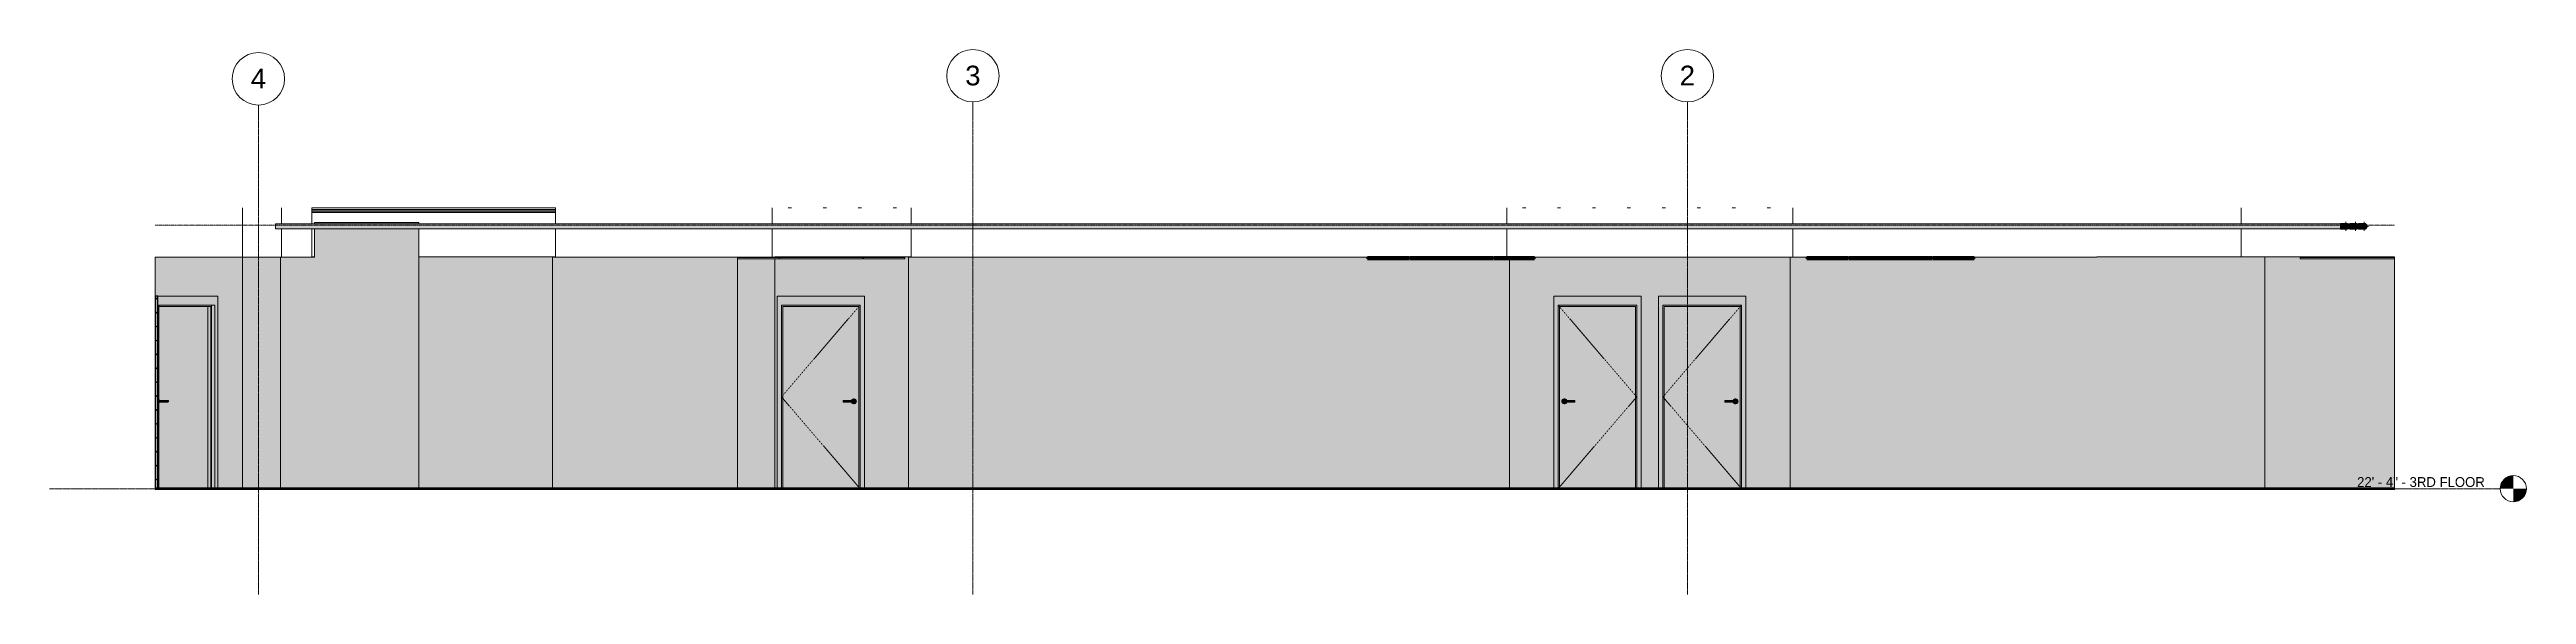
# Model space of a CAD drawing. Header units: inches. Extents: x 10303 to 15970, y 220 to 469.
# Drawn here: x 13576 to 14709, y 220 to 469 of the extents above; entities that cross this region are included whole.
import ezdxf

# ---------------------------------------------------------------- set-up
doc = ezdxf.new("R2010")
doc.units = ezdxf.units.IN
doc.header["$MEASUREMENT"] = 0
for name, pattern in [('Aligning Line 1_8_', [0.25, 0.125, -0.125]), ('Dash 1_16_', [0.125, 0.0625, -0.0625]), ('Grid Line 1_2_', [0.875, 0.5, -0.125, 0.125, -0.125])]:
    doc.linetypes.add(name, pattern=pattern)
for name, color, linetype, lineweight in [('0-2', 254, 'Continuous', 5), ('0-3', 165, 'Continuous', 5), ('0-6', 90, 'Continuous', 5), ('A-CLNG', 13, 'Continuous', 18), ('A-CLNG-1', 13, 'Continuous', 60), ('A-CLNG-2', 13, 'Continuous', 5), ('A-DOOR', 31, 'Continuous', 18), ('A-DOOR-1', 31, 'Dash 1_16_', 9), ('A-DOOR-2', 31, 'Continuous', 9), ('A-DOOR-FRAM', 31, 'Continuous', 9), ('A-DOOR-FRAM-1', 31, 'Continuous', 18), ('A-DOOR-FRAM-2', 31, 'Continuous', 30), ('A-FLOR-1', 250, 'Continuous', 60), ('A-FLOR-LEVL', 51, 'Continuous', 9), ('A-FLOR-LEVL-1', 51, 'Grid Line 1_2_', 9), ('A-FLOR-LEVL-2', 9, 'Continuous', 9), ('A-FLOR-LEVL-3', 147, 'Continuous', 9), ('A-FLOR-PATT-1', 253, 'Continuous', 9), ('A-ROOF-1', 7, 'Continuous', 18), ('A-WALL', 113, 'Continuous', 18), ('G-ANNO-SYMB-1', 9, 'Aligning Line 1_8_', 9), ('I-WALL', 2, 'Continuous', 18), ('I-WALL-1', 2, 'Continuous', 5), ('P-PIPE', 3, 'Continuous', 9), ('P-PIPE-1', 3, 'Continuous', 5), ('P-PIPE-CNTR', 3, 'Continuous', 9), ('S-BEAM', 12, 'Continuous', 9), ('S-GRID-1', 1, 'Grid Line 1_2_', 9), ('S-GRID-IDEN', 1, 'Continuous', 9), ('S-GRID-IDEN-1', 147, 'Continuous', 9)]:
    doc.layers.add(name, color=color, linetype=linetype, lineweight=lineweight)
doc.styles.add('Arial', font='arial.ttf', dxfattribs={"height": 9})
doc.styles.add('Century Gothic', font='ufonts.com_century-gothic.ttf', dxfattribs={"height": 4.5})

msp = doc.modelspace()

# ---------------------------------------------------------------- texts
at = {"layer": 'A-FLOR-LEVL', "insert": (14631.8, 273.3), "char_height": 4.5, "width": 72.568, "attachment_point": 1, "style": 'Century Gothic'}
msp.add_mtext('22\' - 4" - 3RD FLOOR', dxfattribs=at)

# ---------------------------------------------------------------- blocks, each defined once
blk = doc.blocks.new('Level - Level Head - Circle-V17-Elevation 14 - a')
at = {"layer": 'A-FLOR-LEVL'}
h = blk.add_hatch(color=256, dxfattribs=at)
edge = h.paths.add_edge_path(flags=0)
edge.add_line((3532.3, 268), (3526.3, 268))
edge.add_arc((3532.3, 268), 6, 90, 180, ccw=False)
edge.add_line((3532.3, 274), (3532.3, 268))
h = blk.add_hatch(color=256, dxfattribs=at)
edge = h.paths.add_edge_path(flags=0)
edge.add_line((3532.3, 262), (3532.3, 268))
edge.add_line((3532.3, 268), (3538.3, 268))
edge.add_arc((3532.3, 268), 6, -90, 0, ccw=False)
at = {"layer": 'A-FLOR-LEVL-2'}
blk.add_circle((3532.3, 268), 6, dxfattribs=at)
blk = doc.blocks.new('CTR - 2nd Phase_rvt-3-Elevation 14 - a')
at = {"layer": 'A-FLOR-LEVL-1'}
blk.add_line((2404.7, 268), (3526.3, 268), dxfattribs=at)
at = {"layer": 'G-ANNO-SYMB-1'}
blk.add_line((2453.1, 388.6), (3478, 388.6), dxfattribs=at)
at = {"layer": '0-2'}
blk.add_blockref('Level - Level Head - Circle-V17-Elevation 14 - a', (0, 0), dxfattribs=at)
at = {"layer": 'A-FLOR-LEVL', "insert": (3460.8, 273.3), "char_height": 4.5, "width": 72.568, "attachment_point": 1, "style": 'Century Gothic'}
blk.add_mtext('22\' - 4" - 3RD FLOOR', dxfattribs=at)
blk = doc.blocks.new('Level - Level Head - Circle-V18-Elevation 14 - a')
at = {"layer": 'A-FLOR-LEVL'}
h = blk.add_hatch(color=256, dxfattribs=at)
edge = h.paths.add_edge_path(flags=0)
edge.add_line((3532.3, 268), (3526.3, 268))
edge.add_arc((3532.3, 268), 6, 90, 180, ccw=False)
edge.add_line((3532.3, 274), (3532.3, 268))
h = blk.add_hatch(color=256, dxfattribs=at)
edge = h.paths.add_edge_path(flags=0)
edge.add_line((3532.3, 262), (3532.3, 268))
edge.add_line((3532.3, 268), (3538.3, 268))
edge.add_arc((3532.3, 268), 6, 270, 360, ccw=False)
at = {"layer": 'A-FLOR-LEVL-3'}
blk.add_circle((3532.3, 268), 6, dxfattribs=at)
blk = doc.blocks.new('CTR - 1st Phase - Unit Layouts_rvt-3-Elevation 14 - a')
at = {"layer": 'A-FLOR-LEVL-1'}
blk.add_line((2404.7, 268), (3526.3, 268), dxfattribs=at)
at = {"layer": '0-3'}
blk.add_blockref('Level - Level Head - Circle-V18-Elevation 14 - a', (0, 0), dxfattribs=at)
at = {"layer": 'A-FLOR-LEVL', "insert": (3460.8, 273.3), "char_height": 4.5, "width": 72.568, "attachment_point": 1, "style": 'Century Gothic'}
blk.add_mtext('22\' - 4" - 3RD FLOOR', dxfattribs=at)
blk = doc.blocks.new('Grid - Grid Head - Circle-50561-Elevation 14 - a')
at = {"layer": 'S-GRID-IDEN-1'}
for start, end in [(0, 180), (180, 360)]:
    blk.add_arc((3154.3, 456.9), 12, start, end, dxfattribs=at)
blk = doc.blocks.new('CTR - 1st Phase - Shell_rvt-3-Elevation 14 - a')
at = {"layer": 'A-FLOR-PATT-1'}
h = blk.add_hatch(dxfattribs=at)
h.set_pattern_fill('FP_8', color=256, style=0, pattern_type=2)
h.set_pattern_definition([(0, (3144.729, 0), (15.36, 3.84), [0.634, -10.886, 0.634, -10.886, -61.44]), (0, (3144.729, 0), (15.36, 3.84), [-23.04, 0.634, -22.406, 0.634, -10.886, -26.88]), (0, (3144.729, 0), (15.36, 3.84), [-57.6, 0.634, -7.046, 0.634, -18.566]), (120, (3150.489, 1.92), (-11.005538, 11.38215), [0.634, -10.886, 0.634, -10.886, -61.44]), (120, (3150.489, 1.92), (-11.005538, 11.38215), [-23.04, 0.634, -22.406, 0.634, -10.886, -26.88]), (120, (3150.489, 1.92), (-11.005538, 11.38215), [-57.6, 0.634, -7.046, 0.634, -18.566]), (240, (3152.409, 9.6), (-4.354462, -15.22215), [0.634, -10.886, 0.634, -10.886, -61.44]), (240, (3152.409, 9.6), (-4.354462, -15.22215), [-23.04, 0.634, -22.406, 0.634, -10.886, -26.88]), (240, (3152.409, 9.6), (-4.354462, -15.22215), [-57.6, 0.634, -7.046, 0.634, -18.566])])
h.paths.add_polyline_path([(2837.4, 268), (3478, 268), (3478, 268), (2453.1, 268), (2453.1, 268), (2797.9, 268)], flags=0)
at = {"layer": 'A-FLOR-1'}
blk.add_line((3478, 268), (2453.1, 268), dxfattribs=at)
at = {"layer": 'A-FLOR-LEVL-1'}
blk.add_line((2404.7, 268), (3526.3, 268), dxfattribs=at)
at = {"layer": 'A-ROOF-1'}
for p, q in [((2493, 373.9), (2493, 396.5)), ((2510.9, 396.5), (2510.9, 389.2)), ((2510.9, 386.8), (2510.9, 373.9)), ((2524.7, 396.5), (2524.7, 389.2)), ((2524.7, 386.8), (2524.7, 373.9)), ((2636.2, 389.2), (2636.2, 396.5)), ((2636.2, 373.9), (2636.2, 386.8)), ((2735.4, 389.2), (2735.4, 396.5)), ((2735.4, 373.9), (2735.4, 386.8)), ((2799.1, 389.2), (2799.1, 396.5)), ((2799.1, 373.9), (2799.1, 386.8)), ((3071.7, 389.2), (3071.7, 396.5)), ((3071.7, 373.9), (3071.7, 386.8)), ((3202.6, 389.2), (3202.6, 396.5)), ((3202.6, 373.9), (3202.6, 386.8)), ((3407.7, 389.2), (3407.7, 396.5)), ((3407.7, 374), (3407.7, 386.8))]:
    blk.add_line(p, q, dxfattribs=at)
at = {"layer": 'S-GRID-1'}
for p, q in [((2500.3, 219.6), (2500.3, 443.4)), ((2827.3, 219.6), (2827.3, 444.9)), ((3154.3, 219.6), (3154.3, 444.9))]:
    blk.add_line(p, q, dxfattribs=at)
at = {"layer": '0-3'}
for name, p in [('Grid - Grid Head - Circle-50561-Elevation 14 - a', (-654, -1.4)), ('Grid - Grid Head - Circle-50561-Elevation 14 - a', (-327, 0)), ('Grid - Grid Head - Circle-50561-Elevation 14 - a', (0, 0)), ('Level - Level Head - Circle-V18-Elevation 14 - a', (0, 0))]:
    blk.add_blockref(name, p, dxfattribs=at)
at = {"layer": 'A-FLOR-LEVL', "insert": (3460.8, 273.3), "char_height": 4.5, "width": 72.568, "attachment_point": 1, "style": 'Century Gothic'}
blk.add_mtext('22\' - 4" - 3RD FLOOR', dxfattribs=at)
at = {"layer": 'S-GRID-IDEN', "char_height": 9, "width": 8.484, "attachment_point": 1, "style": 'Arial'}
for s, insert in [('4', (2496.8, 460.1)), ('3', (2823.8, 461.5)), ('2', (3150.8, 461.5))]:
    blk.add_mtext(s, dxfattribs=dict(at, insert=insert))
blk = doc.blocks.new('CTR - 1st Phase -Stairs _ Elevators_rvt-3-Elevation 14 - a')
at = {"layer": 'A-FLOR-LEVL-1'}
blk.add_line((2404.7, 268), (3526.3, 268), dxfattribs=at)
at = {"layer": '0-3'}
blk.add_blockref('Level - Level Head - Circle-V18-Elevation 14 - a', (0, 0), dxfattribs=at)
at = {"layer": 'A-FLOR-LEVL', "insert": (3460.8, 273.3), "char_height": 4.5, "width": 72.568, "attachment_point": 1, "style": 'Century Gothic'}
blk.add_mtext('22\' - 4" - 3RD FLOOR', dxfattribs=at)
blk = doc.blocks.new('HOLLOW METAL - UNIT DOOR-1759144-Elevation 14 - a')
at = {"layer": 'A-DOOR'}
for points in [[(2477.1, 268), (2477.1, 351.4), (2454.8, 351.4), (2454.8, 308.8), (2454.9, 308.6), (2455, 308.4), (2459, 308.4), (2459, 308.3), (2459.1, 308.3), (2459.2, 308.1), (2459.2, 307.9), (2459.1, 307.7), (2459, 307.7), (2459, 307.6), (2458.9, 307.6), (2455, 307.6), (2454.9, 307.4), (2454.8, 307.1), (2454.8, 268)], [(2454.8, 308), (2454.8, 308), (2454.9, 308.2), (2455, 308.3), (2455.1, 308.4), (2455, 308.4), (2454.8, 308.4), (2454.8, 308)], [(2455.1, 307.6), (2455, 307.6), (2455, 307.7), (2454.9, 307.7), (2454.9, 307.9), (2454.8, 308), (2454.8, 308), (2454.8, 307.6), (2455.1, 307.6)], [(2455.1, 307.6), (2455.2, 307.6), (2455.5, 307.6), (2455.8, 307.6), (2456.1, 307.6), (2456.1, 307.7), (2456.2, 307.7), (2456.2, 307.9), (2456.2, 308), (2454.8, 308), (2454.9, 307.8), (2455, 307.7), (2455.1, 307.6)], [(2455.1, 308), (2456.2, 308), (2456.2, 308.2), (2456.1, 308.3), (2456, 308.4), (2455.9, 308.4), (2455.8, 308.4), (2455.5, 308.4), (2455.3, 308.4), (2455.1, 308.4), (2455, 308.4), (2455, 308.3), (2454.9, 308.3), (2454.9, 308.1), (2454.9, 308), (2455.1, 308)], [(2459.2, 308), (2459.2, 308), (2459.1, 308.2), (2459, 308.3), (2459, 308.4), (2458.9, 308.4), (2456, 308.4), (2456.1, 308.3), (2456.2, 308.3), (2456.2, 308.1), (2456.2, 308), (2457.1, 308)], [(2456.2, 307.6), (2459, 307.6), (2459, 307.7), (2459.1, 307.7), (2459.2, 307.9), (2459.2, 308), (2456.2, 308), (2456.2, 307.8), (2456.1, 307.7), (2456, 307.6), (2456, 307.6), (2456.2, 307.6)]]:
    blk.add_hatch(color=256, dxfattribs=at).paths.add_polyline_path(points, flags=0)
h = blk.add_hatch(color=256, dxfattribs=at)
h.paths.add_polyline_path([(2454.8, 307.2), (2454.8, 307.2), (2454.9, 307.4), (2455, 307.6), (2454.8, 307.6), (2454.8, 307.2)], flags=0)
h.paths.add_polyline_path([(2455, 308.4), (2454.9, 308.6), (2454.8, 308.8), (2454.8, 308.4), (2455, 308.4)], flags=0)
at = {"layer": 'A-DOOR-FRAM-1'}
for points in [[(2453.2, 268), (2453.2, 356), (2453.1, 356), (2453.1, 268)], [(2481.2, 268), (2481.7, 268), (2481.7, 356), (2454.2, 356), (2454.2, 268), (2454.8, 268), (2454.8, 352), (2480.3, 352), (2480.3, 268)], [(2478.5, 268), (2478.9, 268), (2478.9, 352), (2454.8, 352), (2454.8, 351.4), (2478.5, 351.4), (2478.5, 300.1)], [(2478.9, 268), (2480.3, 268), (2480.3, 352), (2478.9, 352), (2478.9, 300.1)], [(2477.6, 268), (2478.5, 268), (2478.5, 351.4), (2477.1, 351.4), (2477.1, 268), (2477.4, 268)]]:
    blk.add_hatch(color=256, dxfattribs=at).paths.add_polyline_path(points, flags=0)
at = {"layer": 'A-DOOR-2'}
for p, q in [((2455.1, 308.4), (2454.8, 308.4)), ((2454.8, 307.6), (2455.1, 307.6)), ((2458.9, 308.4), (2456, 308.4)), ((2456, 307.6), (2458.9, 307.6))]:
    blk.add_line(p, q, dxfattribs=at)
at = {"layer": 'A-DOOR-2', "flags": 128}
for points in [[(2456, 308.4), (2455.6, 308.4), (2455.2, 308.4), (2455.1, 308.4)], [(2455.1, 307.6), (2455.5, 307.6), (2455.9, 307.6), (2456, 307.6)]]:
    blk.add_lwpolyline(points, dxfattribs=at)
at = {"layer": 'A-DOOR-2'}
for centre, major_axis, start_param, end_param in [((2454.2, 308), (0, 1.18), 5.055073, 5.497787), ((2454.2, 308), (0, 1.18), 3.926991, 4.371381), ((2458.9, 308), (0, 0.394), 4.712389, 6.283185), ((2458.9, 308), (0, 0.394), 3.141593, 4.712389)]:
    blk.add_ellipse(centre, major_axis=major_axis, ratio=0.707107, start_param=start_param, end_param=end_param, dxfattribs=at)
at = {"layer": 'A-DOOR-FRAM'}
for p, q in [((2453.2, 356), (2453.1, 356)), ((2481.7, 356), (2454.2, 356)), ((2454.8, 352), (2480.3, 352)), ((2454.8, 268), (2454.8, 352)), ((2478.9, 352), (2478.9, 268)), ((2480.3, 352), (2480.3, 268)), ((2481.7, 356), (2481.7, 268)), ((2454.8, 351.4), (2478.5, 351.4)), ((2477.1, 351.4), (2477.1, 268)), ((2478.5, 351.4), (2478.5, 268))]:
    blk.add_line(p, q, dxfattribs=at)
blk = doc.blocks.new('HOLLOW METAL - UNIT DOOR-V8-Elevation 14 - a')
at = {"layer": 'A-DOOR'}
h = blk.add_hatch(color=256, dxfattribs=at)
h.paths.add_polyline_path([(3095.7, 268), (3130.5, 268), (3130.5, 351.4), (3095.7, 351.4), (3095.7, 281.3)], flags=0)
h.paths.add_polyline_path([(3098, 306.8), (3097.7, 306.9), (3097.4, 307), (3097.1, 307.2), (3097, 307.4), (3096.8, 307.7), (3096.8, 308), (3096.8, 308.3), (3097, 308.6), (3097.1, 308.8), (3097.4, 309), (3097.7, 309.1), (3098, 309.2), (3098.3, 309.1), (3098.6, 309), (3098.8, 308.8), (3099, 308.6), (3099.1, 308.4), (3102.8, 308.4), (3102.8, 307.6), (3099.1, 307.6), (3099, 307.4), (3098.8, 307.1), (3098.6, 307), (3098.3, 306.9)], flags=0)
h = blk.add_hatch(color=256, dxfattribs=at)
h.paths.add_polyline_path([(3097.8, 307.7), (3097.7, 307.9), (3097.7, 308), (3097.7, 308), (3097.7, 308.2), (3097.8, 308.3), (3097.8, 308.3), (3097.7, 308), (3097.8, 307.7)], flags=0)
h.paths.add_polyline_path([(3098, 306.8), (3098.3, 306.9), (3098.6, 307), (3098.8, 307.2), (3099, 307.4), (3099.1, 307.6), (3098, 307.6), (3097.8, 307.7), (3097.8, 307.7), (3097.7, 308), (3097.8, 308.3), (3097.9, 308.4), (3098, 308.4), (3098.2, 308.4), (3098.3, 308.4), (3099.1, 308.4), (3099, 308.6), (3098.8, 308.8), (3098.6, 309), (3098.3, 309.1), (3098, 309.2), (3097.7, 309.1), (3097.4, 309), (3097.1, 308.8), (3097, 308.6), (3096.8, 308.3), (3096.8, 308), (3096.8, 307.7), (3097, 307.4), (3097.1, 307.2), (3097.4, 307), (3097.7, 306.9)], flags=0)
h = blk.add_hatch(color=256, dxfattribs=at)
h.paths.add_polyline_path([(3097.8, 308.3), (3097.7, 308.1), (3097.7, 308.1), (3097.7, 308), (3097.7, 308), (3097.8, 308.3)], flags=0)
h.paths.add_polyline_path([(3098.6, 308), (3098.7, 308), (3098.7, 308.4), (3098.6, 308.4), (3098.1, 308.4), (3098.1, 308.4), (3097.9, 308.4), (3097.8, 308.3), (3097.8, 308.3), (3097.7, 308), (3098.5, 308)], flags=0)
for points in [[(3098.1, 307.6), (3098.3, 307.6), (3098.7, 307.6), (3098.7, 308), (3097.7, 308), (3097.7, 307.9), (3097.8, 307.7), (3097.8, 307.7), (3097.9, 307.6), (3098, 307.6)], [(3098.7, 308), (3102.8, 308), (3102.8, 308.4), (3098.7, 308.4), (3098.7, 308.1)], [(3099.6, 307.6), (3102.8, 307.6), (3102.8, 308), (3098.7, 308), (3098.7, 307.6), (3099.3, 307.6)]]:
    blk.add_hatch(color=256, dxfattribs=at).paths.add_polyline_path(points, flags=0)
at = {"layer": 'A-DOOR-FRAM-1'}
for points in [[(3093.6, 268), (3095.1, 268), (3095.1, 352), (3131.1, 352), (3131.1, 268), (3133.1, 268), (3133.1, 356), (3093.1, 356), (3093.1, 268)], [(3095.7, 268), (3095.7, 351.4), (3130.5, 351.4), (3130.5, 268), (3131.1, 268), (3131.1, 352), (3095.1, 352), (3095.1, 268)]]:
    blk.add_hatch(color=256, dxfattribs=at).paths.add_polyline_path(points, flags=0)
at = {"layer": 'A-DOOR-1'}
for p, q in [((3095.1, 352), (3131.1, 310)), ((3131.1, 310), (3095.1, 268))]:
    blk.add_line(p, q, dxfattribs=at)
at = {"layer": 'A-DOOR-2'}
for p, q in [((3102.8, 308.4), (3098.7, 308.4)), ((3098.7, 307.6), (3102.8, 307.6)), ((3102.8, 308.4), (3102.8, 308)), ((3102.8, 308), (3102.8, 307.6))]:
    blk.add_line(p, q, dxfattribs=at)
at = {"layer": 'A-DOOR-2', "flags": 128}
for points in [[(3098.7, 308.4), (3098.3, 308.4), (3098.1, 308.4), (3098.1, 308.4)], [(3098.1, 307.6), (3098.2, 307.6), (3098.6, 307.6), (3098.7, 307.6)]]:
    blk.add_lwpolyline(points, dxfattribs=at)
at = {"layer": 'A-DOOR-2'}
for start, end in [(19.6343, 180), (180, 340.4367)]:
    blk.add_arc((3098, 308), 1.18, start, end, dxfattribs=at)
at = {"layer": 'A-DOOR-FRAM'}
for p, q in [((3133.1, 356), (3093.1, 356)), ((3093.1, 356), (3093.1, 268)), ((3095.1, 352), (3131.1, 352)), ((3095.1, 268), (3095.1, 352)), ((3131.1, 352), (3131.1, 268)), ((3133.1, 356), (3133.1, 268)), ((3095.7, 351.4), (3130.5, 351.4)), ((3095.7, 268), (3095.7, 351.4)), ((3130.5, 351.4), (3130.5, 268))]:
    blk.add_line(p, q, dxfattribs=at)
blk = doc.blocks.new('HOLLOW METAL - UNIT DOOR-1758958-Elevation 14 - a')
at = {"layer": 'A-DOOR'}
h = blk.add_hatch(color=256, dxfattribs=at)
h.paths.add_polyline_path([(3178.5, 268), (3178.5, 351.4), (3143.7, 351.4), (3143.7, 268), (3157.7, 268)], flags=0)
h.paths.add_polyline_path([(3176.3, 306.8), (3176, 306.9), (3175.7, 307), (3175.4, 307.2), (3175.2, 307.4), (3175.2, 307.6), (3171.4, 307.6), (3171.4, 308.4), (3175.2, 308.4), (3175.2, 308.6), (3175.4, 308.8), (3175.7, 309), (3176, 309.1), (3176.3, 309.2), (3176.6, 309.1), (3176.9, 309), (3177.1, 308.8), (3177.3, 308.6), (3177.4, 308.3), (3177.5, 308), (3177.4, 307.7), (3177.3, 307.4), (3177.1, 307.1), (3176.9, 307), (3176.6, 306.9)], flags=0)
for points in [[(3173.7, 308), (3175.6, 308), (3175.6, 308.4), (3171.4, 308.4), (3171.4, 308)], [(3175.1, 307.6), (3175.6, 307.6), (3175.6, 308), (3171.4, 308), (3171.4, 307.6), (3175.1, 307.6)], [(3176.3, 306.8), (3176.6, 306.9), (3176.9, 307), (3177.1, 307.2), (3177.3, 307.4), (3177.4, 307.7), (3177.5, 308), (3177.4, 308.3), (3177.3, 308.6), (3177.1, 308.8), (3176.9, 309), (3176.6, 309.1), (3176.3, 309.2), (3176, 309.1), (3175.7, 309), (3175.4, 308.8), (3175.2, 308.6), (3175.2, 308.4), (3176.2, 308.4), (3176.2, 308.4), (3176.3, 308.4), (3176.4, 308.3), (3176.5, 308.2), (3176.5, 308.1), (3176.6, 308.1), (3176.6, 308), (3176.5, 307.8), (3176.5, 307.7), (3176.4, 307.7), (3176.3, 307.6), (3176.2, 307.6), (3176.1, 307.6), (3176, 307.6), (3175.2, 307.6), (3175.2, 307.4), (3175.5, 307.1), (3175.7, 307), (3176, 306.9)], [(3175.6, 308), (3176.6, 308), (3176.5, 308.2), (3176.5, 308.3), (3176.4, 308.3), (3176.3, 308.4), (3176.3, 308.4), (3176.1, 308.4), (3176, 308.4), (3175.6, 308.4), (3175.6, 308.1)]]:
    blk.add_hatch(color=256, dxfattribs=at).paths.add_polyline_path(points, flags=0)
h = blk.add_hatch(color=256, dxfattribs=at)
h.paths.add_polyline_path([(3176.4, 307.7), (3176.5, 307.9), (3176.6, 307.9), (3176.6, 308), (3176.5, 308), (3176.5, 307.7)], flags=0)
h.paths.add_polyline_path([(3175.6, 307.6), (3175.6, 307.6), (3176.3, 307.6), (3176.4, 307.7), (3176.4, 307.7), (3176.5, 308), (3175.6, 308), (3175.6, 307.6)], flags=0)
at = {"layer": 'A-DOOR-FRAM-1'}
for points in [[(3179.1, 268), (3181.1, 268), (3181.1, 356), (3141.1, 356), (3141.1, 268), (3143.1, 268), (3143.1, 352), (3179.1, 352), (3179.1, 300.1)], [(3143.1, 268), (3143.7, 268), (3143.7, 351.4), (3178.5, 351.4), (3178.5, 268), (3179.1, 268), (3179.1, 352), (3143.1, 352), (3143.1, 300.1)]]:
    blk.add_hatch(color=256, dxfattribs=at).paths.add_polyline_path(points, flags=0)
at = {"layer": 'A-DOOR-1'}
for p, q in [((3179.1, 352), (3143.1, 310)), ((3143.1, 310), (3179.1, 268))]:
    blk.add_line(p, q, dxfattribs=at)
at = {"layer": 'A-DOOR-2'}
for p, q in [((3175.6, 308.4), (3171.4, 308.4)), ((3171.4, 308), (3171.4, 308.4)), ((3171.4, 307.6), (3171.4, 308)), ((3171.4, 307.6), (3175.6, 307.6))]:
    blk.add_line(p, q, dxfattribs=at)
at = {"layer": 'A-DOOR-2', "flags": 128}
for points in [[(3176.2, 308.4), (3176, 308.4), (3175.6, 308.4), (3175.6, 308.4)], [(3175.6, 307.6), (3176, 307.6), (3176.2, 307.6), (3176.2, 307.6)]]:
    blk.add_lwpolyline(points, dxfattribs=at)
at = {"layer": 'A-DOOR-2'}
for start, end in [(0, 160.3657), (199.5633, 0)]:
    blk.add_arc((3176.3, 308), 1.18, start, end, dxfattribs=at)
at = {"layer": 'A-DOOR-FRAM'}
for p, q in [((3141.1, 268), (3141.1, 356)), ((3181.1, 356), (3141.1, 356)), ((3143.1, 268), (3143.1, 352)), ((3143.1, 352), (3179.1, 352)), ((3179.1, 352), (3179.1, 268)), ((3181.1, 268), (3181.1, 356)), ((3143.7, 268), (3143.7, 351.4)), ((3143.7, 351.4), (3178.5, 351.4)), ((3178.5, 351.4), (3178.5, 268))]:
    blk.add_line(p, q, dxfattribs=at)
blk = doc.blocks.new('HOLLOW METAL - UNIT DOOR-2058840-Elevation 14 - a')
at = {"layer": 'A-DOOR'}
h = blk.add_hatch(color=256, dxfattribs=at)
h.paths.add_polyline_path([(2740.3, 268), (2775.1, 268), (2775.1, 351.4), (2740.3, 351.4), (2740.3, 300.1)], flags=0)
h.paths.add_polyline_path([(2772.8, 306.8), (2772.5, 306.9), (2772.3, 307), (2772, 307.2), (2771.8, 307.4), (2771.7, 307.6), (2768, 307.6), (2768, 308.4), (2771.7, 308.4), (2771.8, 308.6), (2772, 308.8), (2772.3, 309), (2772.5, 309.1), (2772.8, 309.2), (2773.1, 309.1), (2773.4, 309), (2773.7, 308.8), (2773.9, 308.6), (2774, 308.3), (2774, 308), (2774, 307.7), (2773.9, 307.4), (2773.7, 307.2), (2773.4, 306.9), (2773.1, 306.9)], flags=0)
for points in [[(2772.2, 308), (2772.2, 308.4), (2768, 308.4), (2768, 308), (2771.7, 308)], [(2771.7, 307.6), (2772.2, 307.6), (2772.2, 308), (2768, 308), (2768, 307.6), (2771.7, 307.6)], [(2773, 308), (2773.1, 308), (2773.1, 308.2), (2773, 308.3), (2773, 308.3), (2772.9, 308.4), (2772.8, 308.4), (2772.7, 308.4), (2772.5, 308.4), (2772.2, 308.4), (2772.2, 308), (2773, 308)]]:
    blk.add_hatch(color=256, dxfattribs=at).paths.add_polyline_path(points, flags=0)
h = blk.add_hatch(color=256, dxfattribs=at)
h.paths.add_polyline_path([(2773, 308.3), (2773.1, 308.1), (2773.1, 308.1), (2773.1, 308), (2773.1, 307.9), (2773, 307.7), (2773, 307.8), (2773.1, 308), (2773, 308.3)], flags=0)
h.paths.add_polyline_path([(2772.8, 306.8), (2773.1, 306.9), (2773.4, 307), (2773.7, 307.2), (2773.9, 307.4), (2774, 307.7), (2774, 308), (2774, 308.3), (2773.9, 308.6), (2773.7, 308.8), (2773.4, 309.1), (2773.1, 309.1), (2772.8, 309.2), (2772.5, 309.1), (2772.3, 309), (2772, 308.8), (2771.8, 308.6), (2771.8, 308.4), (2772.8, 308.4), (2772.7, 308.4), (2772.9, 308.4), (2773, 308.3), (2773, 308.3), (2773.1, 308), (2773, 307.7), (2772.9, 307.6), (2772.8, 307.6), (2772.6, 307.6), (2772.6, 307.6), (2771.7, 307.6), (2771.8, 307.4), (2772, 307.1), (2772.3, 307), (2772.5, 306.9)], flags=0)
h = blk.add_hatch(color=256, dxfattribs=at)
h.paths.add_polyline_path([(2773, 307.7), (2773.1, 307.9), (2773.1, 308), (2773.1, 308), (2773.1, 308), (2773, 307.7)], flags=0)
h.paths.add_polyline_path([(2772.2, 307.6), (2772.2, 307.6), (2772.8, 307.6), (2773, 307.7), (2773, 307.7), (2773.1, 308), (2772.2, 308), (2772.2, 307.6)], flags=0)
at = {"layer": 'A-DOOR-FRAM-1'}
for points in [[(2739.7, 268), (2739.7, 352), (2775.7, 352), (2775.7, 268), (2777.7, 268), (2777.7, 356), (2737.7, 356), (2737.7, 268)], [(2740.3, 268), (2740.3, 351.4), (2775.1, 351.4), (2775.1, 268), (2775.7, 268), (2775.7, 352), (2739.7, 352), (2739.7, 268)]]:
    blk.add_hatch(color=256, dxfattribs=at).paths.add_polyline_path(points, flags=0)
at = {"layer": 'A-DOOR-1'}
for p, q in [((2775.7, 352), (2739.7, 310)), ((2739.7, 310), (2775.7, 268))]:
    blk.add_line(p, q, dxfattribs=at)
at = {"layer": 'A-DOOR-2'}
for p, q in [((2772.2, 308.4), (2768, 308.4)), ((2768, 308), (2768, 308.4)), ((2768, 307.6), (2768, 308)), ((2768, 307.6), (2772.2, 307.6))]:
    blk.add_line(p, q, dxfattribs=at)
at = {"layer": 'A-DOOR-2', "flags": 128}
for points in [[(2772.7, 308.4), (2772.6, 308.4), (2772.2, 308.4), (2772.2, 308.4)], [(2772.2, 307.6), (2772.6, 307.6), (2772.7, 307.6), (2772.7, 307.6)]]:
    blk.add_lwpolyline(points, dxfattribs=at)
at = {"layer": 'A-DOOR-2'}
for start, end in [(0, 160.3657), (199.5633, 0)]:
    blk.add_arc((2772.8, 308), 1.18, start, end, dxfattribs=at)
at = {"layer": 'A-DOOR-FRAM'}
for p, q in [((2739.7, 268), (2739.7, 352)), ((2739.7, 352), (2775.7, 352)), ((2775.7, 352), (2775.7, 268)), ((2740.3, 268), (2740.3, 351.4)), ((2740.3, 351.4), (2775.1, 351.4)), ((2775.1, 351.4), (2775.1, 268))]:
    blk.add_line(p, q, dxfattribs=at)
blk = doc.blocks.new('HOLLOW METAL - UNIT DOOR-V9-Elevation 14 - a')
at = {"layer": 'A-DOOR-2'}
h = blk.add_hatch(dxfattribs=at)
h.set_pattern_fill('FP_9', color=256, style=0, pattern_type=2)
h.set_pattern_definition([(45, (3144.729, 0), (-3.18198, 3.18198), [])])
h.paths.add_polyline_path([(2453.2, 268), (2454.2, 268), (2454.2, 356), (2453.2, 356), (2453.2, 300.1)], flags=0)
at = {"layer": 'A-DOOR-FRAM-2'}
for p, q in [((2454.2, 356), (2453.2, 356)), ((2453.2, 356), (2453.2, 268)), ((2454.2, 268), (2454.2, 356)), ((2453.2, 268), (2454.2, 268))]:
    blk.add_line(p, q, dxfattribs=at)
blk = doc.blocks.new('Elbow - PVC - Sch 40 - Standard-2079255-Elevation 14 - a')
at = {"layer": 'P-PIPE'}
for points in [[(3462, 388), (3462.6, 388), (3462.6, 389.3), (3461.5, 389.3), (3461.5, 388)], [(3462, 386.7), (3462.6, 386.7), (3462.6, 388), (3461.5, 388), (3461.5, 386.7)], [(3462.6, 388), (3462.7, 388), (3462.7, 388.3), (3462.9, 388.7), (3463, 389), (3463.3, 389.2), (3463.7, 389.3), (3463.9, 389.3), (3462.8, 389.3), (3462.6, 389.3), (3462.6, 388)], [(3464, 386.7), (3463.6, 386.7), (3463.3, 386.8), (3463, 387.1), (3462.8, 387.4), (3462.7, 387.7), (3462.6, 388), (3462.6, 388), (3462.6, 386.7), (3464, 386.7)]]:
    blk.add_hatch(color=256, dxfattribs=at).paths.add_polyline_path(points, flags=0)
h = blk.add_hatch(color=256, dxfattribs=at)
h.paths.add_polyline_path([(3464, 386.7), (3464.3, 386.7), (3464.7, 386.9), (3465, 387), (3465.2, 387.4), (3465.3, 387.7), (3465.3, 388), (3465.3, 388.3), (3465.1, 388.7), (3465, 389), (3464.6, 389.2), (3464.3, 389.3), (3464, 389.3), (3463.7, 389.3), (3463.3, 389.1), (3463, 389), (3462.8, 388.7), (3462.7, 388.3), (3462.7, 388), (3462.7, 387.7), (3462.9, 387.3), (3463, 387), (3463.4, 386.8), (3463.7, 386.7), (3464, 386.7)], flags=0)
h.paths.add_polyline_path([(3464, 386.8), (3463.7, 386.9), (3463.4, 387), (3463.2, 387.2), (3463, 387.4), (3462.9, 387.7), (3462.8, 388), (3462.9, 388.3), (3463, 388.6), (3463.2, 388.8), (3463.4, 389), (3463.7, 389.1), (3464, 389.2), (3464.3, 389.1), (3464.6, 389), (3464.8, 388.8), (3465, 388.6), (3465.1, 388.3), (3465.2, 388), (3465.1, 387.7), (3465, 387.4), (3464.8, 387.2), (3464.6, 387), (3464.3, 386.9), (3464, 386.8)], flags=0)
for p, q in [((3462.6, 389.3), (3461.5, 389.3)), ((3461.5, 388), (3461.5, 389.3)), ((3461.5, 386.7), (3461.5, 388)), ((3461.5, 386.7), (3462.6, 386.7))]:
    blk.add_line(p, q, dxfattribs=at)
at = {"layer": 'P-PIPE', "flags": 128}
for points in [[(3462.6, 389.3), (3462.7, 389.3), (3462.7, 389.3), (3462.8, 389.3), (3462.8, 389.3), (3462.9, 389.3), (3463, 389.3), (3463, 389.3), (3463.1, 389.3), (3463.1, 389.3), (3463.2, 389.3), (3463.2, 389.3), (3463.3, 389.3), (3463.3, 389.3), (3463.4, 389.3), (3463.4, 389.3), (3463.4, 389.3), (3463.5, 389.3), (3463.5, 389.3), (3463.6, 389.3), (3463.6, 389.3), (3463.6, 389.3), (3463.7, 389.3), (3463.7, 389.3), (3463.8, 389.3), (3463.8, 389.3), (3463.8, 389.3), (3463.8, 389.3), (3463.9, 389.3), (3463.9, 389.3), (3463.9, 389.3), (3463.9, 389.3), (3463.9, 389.3), (3464, 389.3), (3464, 389.3), (3464, 389.3), (3464, 389.3), (3464, 389.3), (3464, 389.3), (3464, 389.3), (3464, 389.3)], [(3464, 386.7), (3464, 386.7), (3464, 386.7), (3464, 386.7), (3464, 386.7), (3464, 386.7), (3464, 386.7), (3463.9, 386.7), (3463.9, 386.7), (3463.9, 386.7), (3463.9, 386.7), (3463.9, 386.7), (3463.8, 386.7), (3463.8, 386.7), (3463.8, 386.7), (3463.8, 386.7), (3463.7, 386.7), (3463.7, 386.7), (3463.7, 386.7), (3463.6, 386.7), (3463.6, 386.7), (3463.5, 386.7), (3463.5, 386.7), (3463.5, 386.7), (3463.4, 386.7), (3463.4, 386.7), (3463.3, 386.7), (3463.3, 386.7), (3463.2, 386.7), (3463.2, 386.7), (3463.1, 386.7), (3463.1, 386.7), (3463, 386.7), (3463, 386.7), (3462.9, 386.7), (3462.9, 386.7), (3462.8, 386.7), (3462.7, 386.7), (3462.7, 386.7), (3462.6, 386.7), (3462.6, 386.7)], [(3464, 389.3), (3464.1, 389.3), (3464.1, 389.3), (3464.2, 389.3), (3464.2, 389.3), (3464.3, 389.3), (3464.3, 389.3), (3464.4, 389.3), (3464.4, 389.3), (3464.5, 389.3), (3464.5, 389.2), (3464.6, 389.2), (3464.6, 389.2), (3464.7, 389.2), (3464.7, 389.1), (3464.8, 389.1), (3464.8, 389.1), (3464.8, 389), (3464.9, 389), (3464.9, 389), (3465, 388.9), (3465, 388.9), (3465, 388.9), (3465.1, 388.8), (3465.1, 388.8), (3465.1, 388.7), (3465.2, 388.7), (3465.2, 388.6), (3465.2, 388.6), (3465.2, 388.5), (3465.3, 388.5), (3465.3, 388.4), (3465.3, 388.4), (3465.3, 388.3), (3465.3, 388.3), (3465.3, 388.2), (3465.3, 388.2), (3465.3, 388.1), (3465.3, 388.1), (3465.3, 388), (3465.3, 388)], [(3465.3, 388), (3465.3, 387.9), (3465.3, 387.9), (3465.3, 387.8), (3465.3, 387.8), (3465.3, 387.7), (3465.3, 387.7), (3465.3, 387.6), (3465.3, 387.6), (3465.3, 387.5), (3465.2, 387.5), (3465.2, 387.4), (3465.2, 387.4), (3465.2, 387.3), (3465.1, 387.3), (3465.1, 387.2), (3465.1, 387.2), (3465, 387.2), (3465, 387.1), (3465, 387.1), (3464.9, 387), (3464.9, 387), (3464.9, 387), (3464.8, 386.9), (3464.8, 386.9), (3464.7, 386.9), (3464.7, 386.8), (3464.6, 386.8), (3464.6, 386.8), (3464.5, 386.8), (3464.5, 386.7), (3464.4, 386.7), (3464.4, 386.7), (3464.3, 386.7), (3464.3, 386.7), (3464.2, 386.7), (3464.2, 386.7), (3464.1, 386.7), (3464.1, 386.7), (3464, 386.7), (3464, 386.7)]]:
    blk.add_lwpolyline(points, dxfattribs=at)
at = {"layer": 'P-PIPE'}
for start, end in [(0, 180), (180, 0)]:
    blk.add_arc((3464, 388), 1.34, start, end, dxfattribs=at)
blk = doc.blocks.new('Dimension Lumber - 2x10-2055077-Elevation 14 - a')
at = {"layer": 'S-BEAM'}
blk.add_hatch(color=256, dxfattribs=at).paths.add_polyline_path([(3190.8, 396.5), (3192.3, 396.5), (3192.3, 396.5), (3190.8, 396.5)], flags=0)
for p, q in [((3192.3, 396.5), (3190.8, 396.5)), ((3190.8, 396.5), (3190.8, 396.5)), ((3192.3, 396.5), (3192.3, 396.5))]:
    blk.add_line(p, q, dxfattribs=at)
blk = doc.blocks.new('Dimension Lumber - 2x10-2055079-Elevation 14 - a')
at = {"layer": 'S-BEAM'}
blk.add_hatch(color=256, dxfattribs=at).paths.add_polyline_path([(3078.8, 396.5), (3080.3, 396.5), (3080.3, 396.5), (3078.8, 396.5)], flags=0)
for p, q in [((3080.3, 396.5), (3078.8, 396.5)), ((3078.8, 396.5), (3078.8, 396.5)), ((3080.3, 396.5), (3080.3, 396.5))]:
    blk.add_line(p, q, dxfattribs=at)
blk = doc.blocks.new('Dimension Lumber - 2x10-2069430-Elevation 14 - a')
at = {"layer": 'S-BEAM'}
for points in [[(2524.7, 394.4), (2636.2, 394.4), (2636.2, 394.7), (2524.7, 394.7)], [(2629.2, 394.4), (2636.2, 394.4), (2636.2, 394.4), (2524.7, 394.4), (2524.7, 394.4), (2613.2, 394.4)]]:
    blk.add_hatch(color=256, dxfattribs=at).paths.add_polyline_path(points, flags=0)
blk.add_line((2636.2, 394.4), (2524.7, 394.4), dxfattribs=at)
blk.add_line((2636.2, 394.4), (2524.7, 394.4), dxfattribs=at)
blk = doc.blocks.new('Level - Level Head - Circle-50818-Elevation 14 - a')
at = {"layer": 'A-FLOR-LEVL'}
h = blk.add_hatch(color=256, dxfattribs=at)
edge = h.paths.add_edge_path(flags=0)
edge.add_line((3532.3, 268), (3526.3, 268))
edge.add_arc((3532.3, 268), 6, 90, 180, ccw=False)
edge.add_line((3532.3, 274), (3532.3, 268))
h = blk.add_hatch(color=256, dxfattribs=at)
edge = h.paths.add_edge_path(flags=0)
edge.add_line((3532.3, 262), (3532.3, 268))
edge.add_line((3532.3, 268), (3538.3, 268))
edge.add_arc((3532.3, 268), 6, -90, 0, ccw=False)
blk.add_circle((3532.3, 268), 6, dxfattribs=at)

# ---------------------------------------------------------------- hatches: boundary and pattern name
at = {"layer": 'A-CLNG'}
h = msp.add_hatch(color=256, dxfattribs=at)
h.paths.add_polyline_path([(14178.9, 373.1), (14197.8, 373.1), (14197.8, 373.8), (14178.9, 373.8)], flags=0)
h.paths.add_polyline_path([(14198.1, 373.1), (14236.2, 373.1), (14236.2, 373.8), (14198.1, 373.8)], flags=0)
h.paths.add_polyline_path([(14243.9, 373.1), (14255.4, 373.1), (14255.4, 373.8), (14236.5, 373.8), (14236.5, 373.1)], flags=0)
h = msp.add_hatch(color=256, dxfattribs=at)
h.paths.add_polyline_path([(14399.2, 373.1), (14437.3, 373.1), (14437.3, 373.8), (14399.2, 373.8)], flags=0)
h.paths.add_polyline_path([(14392.7, 373.1), (14398.9, 373.1), (14398.9, 373.8), (14380, 373.8), (14380, 373.1)], flags=0)
h.paths.add_polyline_path([(14456.5, 373.1), (14456.5, 373.8), (14437.6, 373.8), (14437.6, 373.1)], flags=0)
at = {"layer": 'A-CLNG-2'}
for points in [[(13907.7, 373.1), (13909.6, 373.1), (13909.6, 373.8), (13890.6, 373.8), (13890.6, 373.1), (13907.7, 373.1)], [(13912.3, 373.1), (13948, 373.1), (13948, 373.8), (13909.8, 373.8), (13909.8, 373.1)], [(13948.7, 373.1), (13967.2, 373.1), (13967.2, 373.8), (13948.2, 373.8), (13948.2, 373.1)], [(14648.9, 373.1), (14648.9, 373.8), (14605.7, 373.8), (14605.7, 373.1), (14616.9, 373.1)]]:
    msp.add_hatch(color=256, dxfattribs=at).paths.add_polyline_path(points, flags=0)
at = {"layer": 'A-WALL'}
h = msp.add_hatch(color=256, dxfattribs=at)
h.paths.add_polyline_path([(13805.9, 268), (13805.9, 373.9), (13807.1, 373.9), (13807.1, 374), (13744.7, 374), (13744.7, 268), (13752.2, 268)], flags=0)
h.paths.add_polyline_path([(13695.7, 373.9), (13696.9, 373.9), (13696.9, 374), (13695.7, 374), (13695.7, 373.9)], flags=0)
at = {"layer": 'I-WALL'}
h = msp.add_hatch(color=256, dxfattribs=at)
h.paths.add_polyline_path([(13744.7, 268), (13744.7, 386.8), (13696.9, 386.8), (13696.9, 268)], flags=0)
h.paths.add_polyline_path([(13696.9, 389.2), (13744.7, 389.2), (13744.7, 389.7), (13696.9, 389.7)], flags=0)
for points in [[(13624.1, 268), (13624.1, 373.9), (13624.1, 373.9), (13624.1, 268)], [(13681.4, 268), (13681.4, 373.9), (13664, 373.9), (13664, 268)], [(13689.9, 268), (13696.9, 268), (13696.9, 373.9), (13689.9, 373.9), (13689.9, 332.3)], [(13890.6, 268), (13890.6, 373.9), (13811.9, 373.9), (13811.9, 268), (13880.3, 268)]]:
    msp.add_hatch(color=256, dxfattribs=at).paths.add_polyline_path(points, flags=0)
h = msp.add_hatch(color=256, dxfattribs=at)
h.paths.add_polyline_path([(13968.9, 268), (14243.9, 268), (14243.9, 373.1), (14236.5, 373.1), (14236.5, 373.8), (14243.9, 373.8), (14243.9, 373.9), (13968.9, 373.9), (13968.9, 332.3)], flags=0)
h.paths.add_polyline_path([(14232.6, 373.1), (14198.1, 373.1), (14198.1, 373.8), (14236.2, 373.8), (14236.2, 373.1)], flags=0)
h.paths.add_polyline_path([(14178.9, 373.1), (14178.9, 373.8), (14197.8, 373.8), (14197.8, 373.1)], flags=0)
h = msp.add_hatch(color=256, dxfattribs=at)
h.paths.add_polyline_path([(14372.3, 268), (14512.7, 268), (14512.7, 373.9), (14372.3, 373.9), (14372.3, 300.1)], flags=0)
h.paths.add_polyline_path([(14380, 373.1), (14380, 373.8), (14398.9, 373.8), (14398.9, 373.1), (14392.7, 373.1)], flags=0)
h.paths.add_polyline_path([(14424.8, 373.1), (14399.2, 373.1), (14399.2, 373.8), (14437.3, 373.8), (14437.3, 373.1)], flags=0)
h.paths.add_polyline_path([(14456.5, 373.1), (14437.6, 373.1), (14437.6, 373.8), (14456.5, 373.8)], flags=0)
at = {"layer": 'I-WALL-1'}
for points in [[(13664, 268), (13664, 373.9), (13624.1, 373.9), (13624.1, 356), (13652.6, 356), (13652.6, 268)], [(13681.4, 268), (13689.9, 268), (13689.9, 373.9), (13681.4, 373.9), (13681.4, 300.1)], [(13805.9, 268), (13811.9, 268), (13811.9, 373.9), (13805.9, 373.9), (13805.9, 332.3)], [(13970.1, 373.9), (13970.1, 374), (13968.9, 374), (13968.9, 373.9)], [(14264.1, 268), (14264.1, 356), (14304.1, 356), (14304.1, 268), (14312.1, 268), (14312.1, 356), (14352.1, 356), (14352.1, 268), (14372.3, 268), (14372.3, 373.9), (14243.9, 373.9), (14243.9, 373.8), (14255.4, 373.8), (14255.4, 373.1), (14243.9, 373.1), (14243.9, 268)], [(14520.8, 268), (14589.5, 268), (14589.5, 374), (14512.7, 374), (14512.7, 268)], [(14648.9, 268), (14648.9, 373.1), (14605.7, 373.1), (14605.7, 373.8), (14648.9, 373.8), (14648.9, 374), (14589.5, 374), (14589.5, 268)]]:
    msp.add_hatch(color=256, dxfattribs=at).paths.add_polyline_path(points, flags=0)
h = msp.add_hatch(color=256, dxfattribs=at)
h.paths.add_polyline_path([(13890.6, 268), (13907.7, 268), (13907.7, 373.1), (13890.6, 373.1), (13890.6, 300.1)], flags=0)
h.paths.add_polyline_path([(13890.6, 373.8), (13907.7, 373.8), (13907.7, 373.9), (13890.6, 373.9)], flags=0)
h = msp.add_hatch(color=256, dxfattribs=at)
h.paths.add_polyline_path([(13907.7, 268), (13908.7, 268), (13908.7, 356), (13948.7, 356), (13948.7, 268), (13968.9, 268), (13968.9, 374), (13907.7, 374), (13907.7, 373.8), (13909.6, 373.8), (13909.6, 373.1), (13907.7, 373.1), (13907.7, 300.1)], flags=0)
h.paths.add_polyline_path([(13948.7, 373.1), (13948.2, 373.1), (13948.2, 373.8), (13967.2, 373.8), (13967.2, 373.1)], flags=0)
h.paths.add_polyline_path([(13944.3, 373.1), (13909.8, 373.1), (13909.8, 373.8), (13948, 373.8), (13948, 373.1)], flags=0)
at = {"layer": 'P-PIPE'}
for points in [[(14626.7, 386.8), (14627, 386.9), (14627.3, 387), (14627.6, 387.2), (14627.7, 387.4), (14627.9, 387.7), (14627.9, 388), (14627.8, 388.4), (14627.7, 388.6), (14627.6, 388.8), (14627.3, 389), (14627, 389.1), (14626.7, 389.2), (14626.3, 389.1), (14626.1, 389), (14625.9, 388.8), (14625.7, 388.6), (14625.6, 388.3), (14625.5, 388), (14625.6, 387.7), (14625.7, 387.4), (14625.9, 387.2), (14626.1, 387), (14626.4, 386.9), (14626.7, 386.8)], [(14631, 386.8), (14631.3, 386.9), (14631.6, 387), (14631.8, 387.2), (14632, 387.4), (14632.1, 387.7), (14632.2, 388), (14632.1, 388.4), (14632, 388.6), (14631.8, 388.8), (14631.6, 389), (14631.3, 389.1), (14630.9, 389.2), (14630.6, 389.1), (14630.4, 389), (14630.1, 388.8), (14629.9, 388.6), (14629.8, 388.3), (14629.8, 388), (14629.8, 387.7), (14629.9, 387.4), (14630.1, 387.2), (14630.4, 387), (14630.7, 386.9), (14631, 386.8)], [(14635, 386.8), (14635.3, 386.9), (14635.6, 387), (14635.8, 387.2), (14636, 387.4), (14636.1, 387.7), (14636.2, 388), (14636.1, 388.4), (14636, 388.6), (14635.8, 388.8), (14635.6, 389), (14635.3, 389.1), (14634.9, 389.2), (14634.6, 389.1), (14634.4, 389), (14634.1, 388.8), (14633.9, 388.6), (14633.8, 388.3), (14633.8, 388), (14633.8, 387.7), (14633.9, 387.4), (14634.1, 387.2), (14634.4, 387), (14634.7, 386.9), (14634.9, 386.8)]]:
    msp.add_hatch(color=256, dxfattribs=at).paths.add_polyline_path(points, flags=0)
at = {"layer": 'P-PIPE-1'}
for points in [[(14184.5, 388), (14624.2, 388), (14624.2, 389.2), (13679.2, 389.2), (13679.2, 388), (14176.5, 388)], [(14216.6, 386.8), (14624.2, 386.8), (14624.2, 388), (13679.2, 388), (13679.2, 386.8), (14208.6, 386.8)], [(14627.3, 386.8), (14628.4, 386.8), (14628.4, 388), (14628.1, 388), (14628, 387.7), (14627.9, 387.3), (14627.7, 387), (14627.3, 386.8)], [(14628.1, 388), (14628.4, 388), (14628.4, 389.2), (14627.4, 389.2), (14627.4, 389.1), (14627.7, 389), (14627.9, 388.6), (14628, 388.3)], [(14632.3, 388), (14632.4, 388), (14632.4, 389.2), (14631.6, 389.2), (14631.7, 389.1), (14631.9, 389), (14632.2, 388.6), (14632.3, 388.3)], [(14631.6, 386.8), (14632.4, 386.8), (14632.4, 388), (14632.3, 388), (14632.2, 387.6), (14632.1, 387.3), (14631.9, 387), (14631.6, 386.8)]]:
    msp.add_hatch(color=256, dxfattribs=at).paths.add_polyline_path(points, flags=0)

# ---------------------------------------------------------------- linework, layer by layer
at = {"layer": 'A-CLNG'}
for p, q in [((13890.6, 373.8), (13909.6, 373.8)), ((13890.6, 373.8), (13890.6, 373.1)), ((13909.6, 373.1), (13890.6, 373.1)), ((13909.6, 373.1), (13909.6, 373.8)), ((13909.8, 373.8), (13948, 373.8)), ((13909.8, 373.1), (13909.8, 373.8)), ((13948, 373.1), (13909.8, 373.1)), ((13948, 373.1), (13948, 373.8)), ((13948.2, 373.8), (13967.2, 373.8)), ((13948.2, 373.1), (13948.2, 373.8)), ((13967.2, 373.1), (13948.2, 373.1)), ((13967.2, 373.1), (13967.2, 373.8)), ((14605.7, 373.8), (14648.9, 373.8)), ((14605.7, 373.1), (14605.7, 373.8)), ((14648.9, 373.1), (14605.7, 373.1))]:
    msp.add_line(p, q, dxfattribs=at)
at = {"layer": 'A-CLNG-1'}
for p, q in [((14197.8, 373.8), (14178.9, 373.8)), ((14178.9, 373.8), (14178.9, 373.1)), ((14178.9, 373.1), (14197.8, 373.1)), ((14197.8, 373.1), (14197.8, 373.8)), ((14236.2, 373.8), (14198.1, 373.8)), ((14198.1, 373.8), (14198.1, 373.1)), ((14198.1, 373.1), (14236.2, 373.1)), ((14236.2, 373.1), (14236.2, 373.8)), ((14255.4, 373.8), (14236.5, 373.8)), ((14236.5, 373.8), (14236.5, 373.1)), ((14236.5, 373.1), (14255.4, 373.1)), ((14255.4, 373.1), (14255.4, 373.8)), ((14398.9, 373.8), (14380, 373.8)), ((14380, 373.8), (14380, 373.1)), ((14380, 373.1), (14398.9, 373.1)), ((14398.9, 373.1), (14398.9, 373.8)), ((14437.3, 373.8), (14399.2, 373.8)), ((14399.2, 373.8), (14399.2, 373.1)), ((14399.2, 373.1), (14437.3, 373.1)), ((14437.3, 373.1), (14437.3, 373.8)), ((14456.5, 373.8), (14437.6, 373.8)), ((14437.6, 373.8), (14437.6, 373.1)), ((14437.6, 373.1), (14456.5, 373.1)), ((14456.5, 373.1), (14456.5, 373.8))]:
    msp.add_line(p, q, dxfattribs=at)
at = {"layer": 'A-FLOR-LEVL-1'}
msp.add_line((13575.7, 268), (14697.3, 268), dxfattribs=at)
at = {"layer": 'A-WALL'}
for p, q in [((13696.9, 374), (13695.7, 374)), ((13807.1, 374), (13744.7, 374))]:
    msp.add_line(p, q, dxfattribs=at)
at = {"layer": 'I-WALL'}
for p, q in [((13744.7, 389.7), (13696.9, 389.7)), ((13696.9, 389.7), (13696.9, 389.2)), ((13696.9, 386.8), (13696.9, 373.9)), ((13744.7, 389.2), (13744.7, 389.7)), ((13744.7, 268), (13744.7, 386.8)), ((13664, 373.9), (13624.1, 373.9)), ((13624.1, 268), (13624.1, 373.9)), ((13696.9, 373.9), (13664, 373.9)), ((13664, 373.9), (13664, 268)), ((13681.4, 268), (13681.4, 373.9)), ((13805.9, 268), (13805.9, 373.9)), ((13907.7, 373.9), (13805.9, 373.9)), ((13890.6, 373.9), (13890.6, 373.8)), ((13890.6, 373.1), (13890.6, 268)), ((13970.1, 374), (13907.7, 374)), ((13907.7, 374), (13907.7, 373.8)), ((13907.7, 268), (13907.7, 373.1)), ((13968.9, 374), (13968.9, 268)), ((14243.9, 373.9), (13968.9, 373.9)), ((14243.9, 373.8), (14243.9, 373.9)), ((14372.3, 373.9), (14243.9, 373.9)), ((14243.9, 268), (14243.9, 373.1)), ((14512.7, 373.9), (14372.3, 373.9)), ((14372.3, 373.9), (14372.3, 268)), ((14648.9, 374), (14512.7, 374)), ((14512.7, 374), (14512.7, 373.9)), ((14589.5, 268), (14589.5, 374)), ((14648.9, 373.9), (14648.9, 373.9)), ((14648.9, 373.9), (14648.9, 268)), ((13908.7, 268), (13908.7, 356)), ((13908.7, 356), (13948.7, 356)), ((13948.7, 356), (13948.7, 268)), ((13624.1, 268), (13624.1, 268)), ((14648.9, 268), (14648.9, 268))]:
    msp.add_line(p, q, dxfattribs=at)
at = {"layer": 'P-PIPE'}
for p, q in [((14624.2, 389.2), (13679.2, 389.2)), ((13679.2, 386.8), (13679.2, 389.2)), ((13679.2, 386.8), (14624.2, 386.8)), ((14628.4, 389.2), (14627.3, 389.2)), ((14627.3, 386.8), (14628.4, 386.8)), ((14632.4, 389.2), (14631.6, 389.2)), ((14631.6, 386.8), (14632.4, 386.8))]:
    msp.add_line(p, q, dxfattribs=at)
for centre, start, end in [((14626.7, 388), 0, 180), ((14626.7, 388), 180, 0), ((14631, 388), 0, 180), ((14631, 388), 180, 0), ((14635, 388), 0, 180), ((14635, 388), 180, 0)]:
    msp.add_arc(centre, 1.19, start, end, dxfattribs=at)
at = {"layer": 'P-PIPE-CNTR'}
for p, q in [((14624.7, 388), (14628.7, 388)), ((14626.7, 386), (14626.7, 390)), ((14629, 388), (14633, 388)), ((14631, 386), (14631, 390)), ((14633, 388), (14637, 388)), ((14635, 386), (14635, 390))]:
    msp.add_line(p, q, dxfattribs=at)

# ---------------------------------------------------------------- block references
at = {"layer": '0-6'}
for name in ['CTR - 1st Phase - Shell_rvt-3-Elevation 14 - a', 'CTR - 2nd Phase_rvt-3-Elevation 14 - a', 'CTR - 1st Phase - Unit Layouts_rvt-3-Elevation 14 - a', 'CTR - 1st Phase -Stairs _ Elevators_rvt-3-Elevation 14 - a']:
    msp.add_blockref(name, (11171, 0), dxfattribs=at)
at = {"layer": 'A-DOOR'}
for name in ['HOLLOW METAL - UNIT DOOR-1759144-Elevation 14 - a', 'HOLLOW METAL - UNIT DOOR-2058840-Elevation 14 - a', 'HOLLOW METAL - UNIT DOOR-V8-Elevation 14 - a', 'HOLLOW METAL - UNIT DOOR-1758958-Elevation 14 - a']:
    msp.add_blockref(name, (11171, 0), dxfattribs=at)
at = {"layer": 'A-DOOR-2'}
msp.add_blockref('HOLLOW METAL - UNIT DOOR-V9-Elevation 14 - a', (11171, 0), dxfattribs=at)
at = {"layer": 'A-FLOR-LEVL'}
msp.add_blockref('Level - Level Head - Circle-50818-Elevation 14 - a', (11171, 0), dxfattribs=at)
at = {"layer": 'P-PIPE'}
for p in [(11162.7, 0), (11167, 0), (11171, 0)]:
    msp.add_blockref('Elbow - PVC - Sch 40 - Standard-2079255-Elevation 14 - a', p, dxfattribs=at)
at = {"layer": 'S-BEAM'}
for name, p in [('Dimension Lumber - 2x10-2069430-Elevation 14 - a', (11171, 2)), ('Dimension Lumber - 2x10-2069430-Elevation 14 - a', (11171, 1.3)), ('Dimension Lumber - 2x10-2069430-Elevation 14 - a', (11171, 1)), ('Dimension Lumber - 2x10-2069430-Elevation 14 - a', (11171, 0.3)), ('Dimension Lumber - 2x10-2069430-Elevation 14 - a', (11171, 0)), ('Dimension Lumber - 2x10-2055079-Elevation 14 - a', (10835, 0)), ('Dimension Lumber - 2x10-2055079-Elevation 14 - a', (10851, 0)), ('Dimension Lumber - 2x10-2055079-Elevation 14 - a', (10867, 0)), ('Dimension Lumber - 2x10-2055077-Elevation 14 - a', (10771, 0)), ('Dimension Lumber - 2x10-2055079-Elevation 14 - a', (11171, 0)), ('Dimension Lumber - 2x10-2055077-Elevation 14 - a', (11075, 0)), ('Dimension Lumber - 2x10-2055077-Elevation 14 - a', (11091, 0)), ('Dimension Lumber - 2x10-2055077-Elevation 14 - a', (11107, 0)), ('Dimension Lumber - 2x10-2055077-Elevation 14 - a', (11123, 0)), ('Dimension Lumber - 2x10-2055077-Elevation 14 - a', (11139, 0)), ('Dimension Lumber - 2x10-2055077-Elevation 14 - a', (11155, 0)), ('Dimension Lumber - 2x10-2055077-Elevation 14 - a', (11171, 0))]:
    msp.add_blockref(name, p, dxfattribs=at)

msp.set_redraw_order([(e.dxf.handle, doc.entitydb.next_handle()) for e in msp.query("TEXT MTEXT ATTDEF DIMENSION ARC_DIMENSION")])  # texts and dimensions are drawn at this point

doc.saveas('drawing.dxf')
